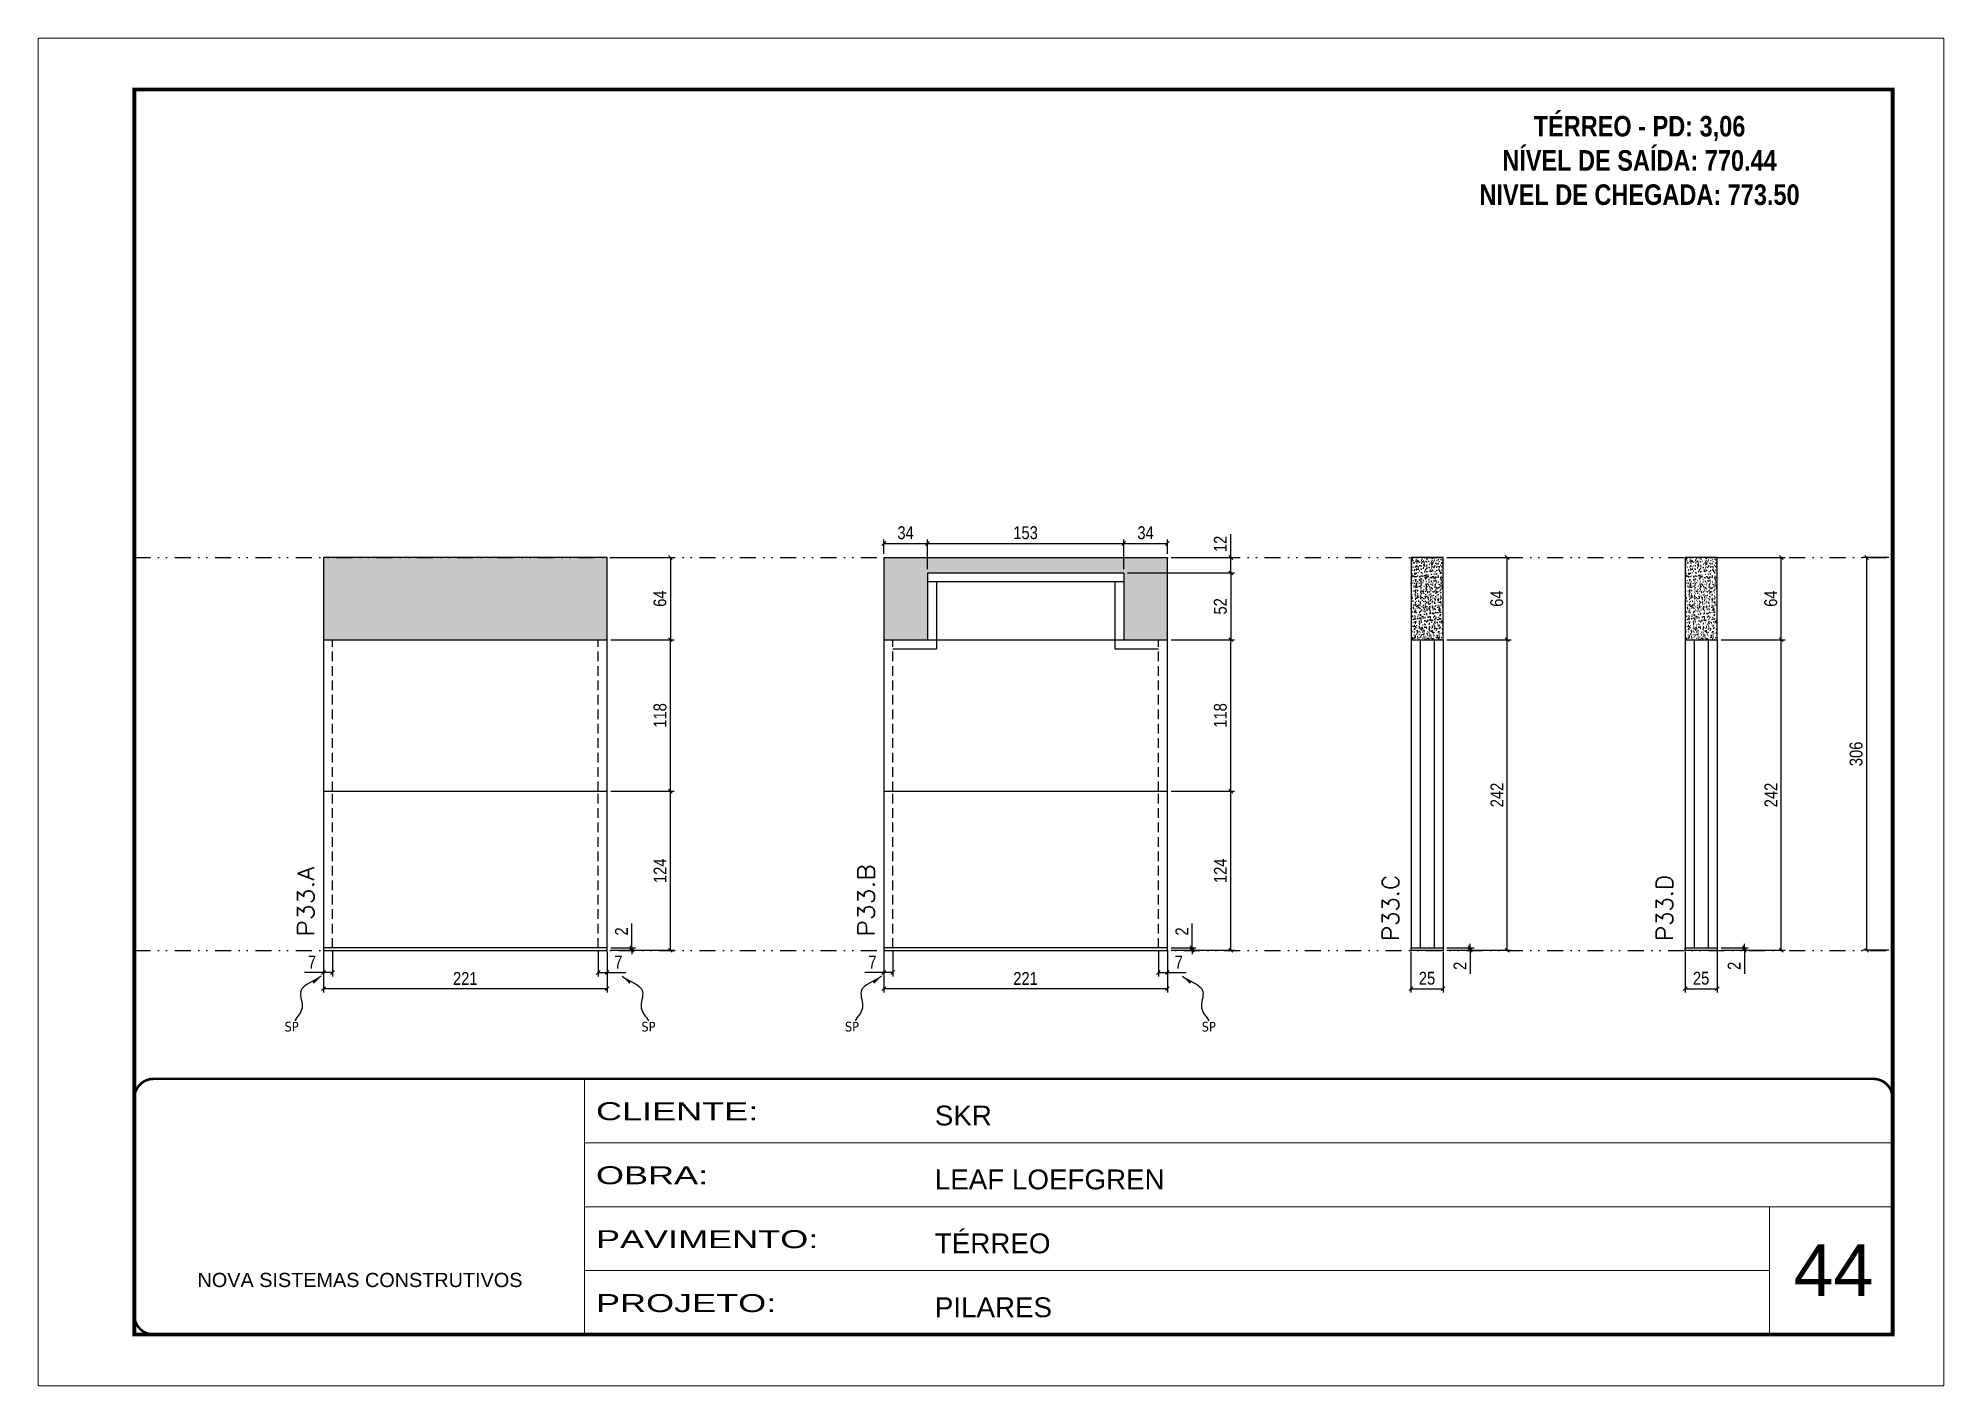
# Model space of a CAD drawing. Extents: x 14400 to 27878, y -21631 to 6985.
# Drawn here: x 19168 to 20653, y -5551 to -4501 of the extents above; entities that cross this region are included whole.
import ezdxf

# ---------------------------------------------------------------- set-up
doc = ezdxf.new("R2010")
doc.units = 0
for name, pattern in [('CONTINUO', [0]), ('DASHED', [0.75, 0.5, -0.25]), ('DIVIDE2', [0.625, 0.25, -0.125, 0, -0.125, 0, -0.125]), ('HIDDEN', [0.375, 0.25, -0.125])]:
    doc.linetypes.add(name, pattern=pattern)
for name, color, linetype, lineweight in [('CARIMBO', 255, 'Continuous', 9), ('Folhas', 255, 'Continuous', 9), ('SARRAFO DE PRESSAO', 251, 'DASHED', 9), ('Texto Seção', 7, 'Continuous', 15)]:
    doc.layers.add(name, color=color, linetype=linetype, lineweight=lineweight)
for name, color, linetype in [('COTA', 241, 'Continuous'), ('NOMENCLATURA', 7, 'Continuous'), ('Nível', 160, 'Continuous'), ('Painéis', 200, 'Continuous'), ('SARR_2.2x7', 40, 'Continuous'), ('Sarrafo de Pressão', 42, 'HIDDEN'), ('texto', 7, 'Continuous')]:
    doc.layers.add(name, color=color, linetype=linetype)
doc.styles.add('ARIAL', font='arial.ttf')
doc.styles.add('COTA TECNICA', font='techl___.ttf', dxfattribs={"height": 10})
doc.styles.add('COTA TECNICA-50', font='techl___.ttf', dxfattribs={"height": 10})
doc.styles.add('REGUA-120', font='ROMANS.shx', dxfattribs={"height": 15})
doc.styles.add('ROMANC', font='techb___.ttf', dxfattribs={"height": 2.5})
doc.styles.get("Standard").update_dxf_attribs({"font": 'arial.ttf'})
doc.styles.add('Tecnologia', font='')
doc.styles.get('Tecnologia').set_extended_font_data('Forgotten Futurist')
doc.dimstyles.new('COTA PAINEL-50', dxfattribs={"dimtxt": 10, "dimasz": 3, "dimexe": 3, "dimexo": 3, "dimgap": 3, "dimtad": 1, "dimdec": 1, "dimzin": 12, "dimdsep": 46, "dimtxsty": 'COTA TECNICA-50', "dimblk1": 'OBLIQUE', "dimblk2": 'OBLIQUE', "dimsah": 1, "dimcen": 0.9, "dimclrd": 4, "dimclre": 4, "dimclrt": 240, "dimadec": 1, "dimazin": 3, "dimtfac": 1, "dimtdec": 1, "dimtmove": 0, "dimatfit": 3, "dimfxl": 1, "dimtolj": 1, "dimtzin": 12, "dimarcsym": 0})
doc.dimstyles.new('PAINEL', dxfattribs={"dimtxt": 10, "dimasz": 3, "dimexe": 3, "dimexo": 3, "dimgap": 3, "dimtad": 1, "dimdec": 1, "dimzin": 12, "dimdsep": 46, "dimtxsty": 'COTA TECNICA', "dimblk1": 'OBLIQUE', "dimblk2": 'OBLIQUE', "dimsah": 1, "dimcen": 0.9, "dimclrd": 4, "dimclre": 4, "dimclrt": 240, "dimadec": 1, "dimazin": 3, "dimtfac": 1, "dimtdec": 1, "dimtmove": 0, "dimatfit": 3, "dimfxl": 1, "dimtolj": 1, "dimtzin": 12, "dimarcsym": 0})
doc.dimstyles.get("Standard").update_dxf_attribs({"dimtxt": 0.18, "dimasz": 0.18, "dimexe": 0.18, "dimexo": 0.0625, "dimgap": 0.09, "dimtad": 0, "dimtih": 1, "dimtoh": 1, "dimdec": 4, "dimzin": 0, "dimdsep": 46, "dimtxsty": 'Standard', "dimcen": 0.09, "dimadec": 0, "dimazin": 0, "dimtfac": 1, "dimtdec": 4, "dimtofl": 0, "dimtmove": 0, "dimatfit": 3, "dimfxl": 1, "dimtolj": 1, "dimtzin": 0, "dimarcsym": 0})

msp = doc.modelspace()

# ---------------------------------------------------------------- texts
at = {"layer": 'CARIMBO', "style": 'ARIAL'}
msp.add_text('44', height=40, dxfattribs=at).set_placement((20536.33, -5480.88))
at = {"layer": 'NOMENCLATURA', "color": 2, "insert": (20416.31, -4534.96), "char_height": 16, "attachment_point": 2, "style": 'ROMANC'}
msp.add_mtext_dynamic_manual_height_columns('\\PTÉRREO - PD: 3,06\\PNÍVEL DE SAÍDA: 770.44\\PNIVEL DE CHEGADA: 773.50', width=432.3511, gutter_width=1, heights=[0], dxfattribs=at)
at = {"layer": 'texto', "color": 0, "char_height": 7.5, "attachment_point": 5}
for insert in [(19366, -5271.23), (19644.03, -5271.23), (19802.64, -5271.23), (20080.66, -5271.23)]:
    msp.add_mtext('{\\fTahoma|b0|i0|c0|p34;\\C4;SP}', dxfattribs=dict(at, insert=insert))
at = {"layer": 'Texto Seção', "style": 'REGUA-120', "width": 1.1}
for s, p in [('P33.A', (19383.53, -5200.98)), ('P33.B', (19820.17, -5200.98))]:
    msp.add_text(s, height=13, rotation=90, dxfattribs=at).set_placement(p)
at = {"layer": 'Texto Seção', "char_height": 13, "width": 370.6998, "attachment_point": 7, "rotation": 90, "style": 'REGUA-120'}
for s, insert in [('P33.C', (20228.8, -5204.33)), ('P33.D', (20442.31, -5204.33))]:
    msp.add_mtext(s, dxfattribs=dict(at, insert=insert))

# ---------------------------------------------------------------- blocks, each defined once
blk = doc.blocks.new('9999999999')
at = {"color": 30, "linetype": 'CONTINUO'}
for p, q in [((98564.6, 34230.2), (98564.6, 34429.4)), ((98564.6, 34379.6), (99584, 34379.6)), ((98564.6, 34329.8), (99488, 34329.8)), ((99584, 34329.8), (99488, 34329.8)), ((99488, 34329.8), (99488, 34230.2)), ((98564.6, 34280), (99488, 34280))]:
    blk.add_line(p, q, dxfattribs=at)
at = {"color": 30, "linetype": 'CONTINUO', "const_width": 2}
blk.add_lwpolyline([(99584, 34230.2), (99584, 34414.4, 0.414214), (99569, 34429.4), (98229, 34429.4, 0.414214), (98214, 34414.4), (98214, 34245.2, 0.414214), (98229, 34230.2), (99584, 34230.2)], format="xyb", dxfattribs=at)
at = {"layer": 'Folhas'}
blk.add_lwpolyline([(98139, 34190.2), (99624, 34190.2), (99624, 35240.2), (98139, 35240.2)], close=True, dxfattribs=at)
at = {"layer": 'Folhas', "color": 30, "const_width": 3}
blk.add_lwpolyline([(98214, 34230.2), (99584, 34230.2), (99584, 35200.2), (98214, 35200.2)], close=True, dxfattribs=at)
at = {"color": 7, "linetype": 'Continuous', "ltscale": 5, "style": 'ARIAL'}
for s, height, p in [('SKR', 15.48, (98837.7, 34393.1)), ('LEAF LOEFGREN', 15.483, (98837.7, 34343.3)), ('TÉRREO', 15.48, (98837.7, 34293.5)), ('NOVA SISTEMAS CONSTRUTIVOS', 11.059, (98263.2, 34267.2)), ('PILARES', 15.48, (98837.7, 34243.7))]:
    blk.add_text(s, height=height, dxfattribs=at).set_placement(p)
at = {"layer": 'Folhas', "color": 7, "style": 'Tecnologia', "width": 1.5}
for s, p in [('CLIENTE:', (98573.7, 34397.2)), ('OBRA:', (98573.7, 34347.3)), ('PAVIMENTO:', (98573.7, 34297.5)), ('PROJETO:', (98573.7, 34247.7))]:
    blk.add_text(s, height=14, dxfattribs=at).set_placement(p)
blk = doc.blocks.new('_Oblique')
at = {"color": 0, "linetype": 'ByBlock', "lineweight": -2}
blk.add_line((-0.5, -0.5), (0.5, 0.5), dxfattribs=at)
blk = doc.blocks.new('*D2002')
at = {"layer": 'COTA', "color": 4, "lineweight": -2, "transparency": 16777216}
for p, q in [((19390.8, -5212.7), (19390.8, -5244.6)), ((19611.8, -5212.7), (19611.8, -5244.6)), ((19611.8, -5241.6), (19390.8, -5241.6))]:
    blk.add_line(p, q, dxfattribs=at)
at = {"layer": 'Defpoints', "color": 0, "transparency": 16777216}
for p in [(19390.8, -5209.7), (19611.8, -5209.7), (19390.8, -5241.6)]:
    blk.add_point(p, dxfattribs=at)
at = {"layer": 'COTA', "color": 4, "lineweight": -2, "transparency": 16777216, "xscale": 3, "yscale": 3, "zscale": 3, "rotation": 180}
blk.add_blockref('_Oblique', (19390.8, -5241.6), dxfattribs=at)
at = {"layer": 'COTA', "color": 4, "lineweight": -2, "transparency": 16777216, "xscale": 3, "yscale": 3, "zscale": 3}
blk.add_blockref('_Oblique', (19611.8, -5241.6), dxfattribs=at)
at = {"layer": 'COTA', "color": 240, "transparency": 16777216, "insert": (19501.3, -5233.6), "char_height": 10, "attachment_point": 5, "style": 'COTA TECNICA'}
blk.add_mtext('\\A1;221', dxfattribs=at)
blk = doc.blocks.new('*D2003')
at = {"layer": 'COTA', "color": 4, "lineweight": -2, "transparency": 16777216}
for p, q in [((19604.8, -5212.7), (19604.8, -5232)), ((19611.8, -5214.7), (19611.8, -5232)), ((19604.8, -5229), (19611.8, -5229)), ((19611.8, -5229), (19626.5, -5229))]:
    blk.add_line(p, q, dxfattribs=at)
at = {"layer": 'Defpoints', "color": 0, "transparency": 16777216}
for p in [(19604.8, -5209.7), (19611.8, -5211.7), (19611.8, -5229)]:
    blk.add_point(p, dxfattribs=at)
at = {"layer": 'COTA', "color": 4, "lineweight": -2, "transparency": 16777216, "xscale": 3, "yscale": 3, "zscale": 3, "rotation": 180}
blk.add_blockref('_Oblique', (19604.8, -5229), dxfattribs=at)
at = {"layer": 'COTA', "color": 4, "lineweight": -2, "transparency": 16777216, "xscale": 3, "yscale": 3, "zscale": 3}
blk.add_blockref('_Oblique', (19611.8, -5229), dxfattribs=at)
at = {"layer": 'COTA', "color": 240, "transparency": 16777216, "insert": (19620.6, -5220.9), "char_height": 10, "attachment_point": 5, "style": 'COTA TECNICA-50'}
blk.add_mtext('\\A1;7', dxfattribs=at)
blk = doc.blocks.new('*D2004')
at = {"layer": 'COTA', "color": 4, "lineweight": -2, "transparency": 16777216}
for p, q in [((19390.8, -5214.7), (19390.8, -5232)), ((19397.8, -5212.7), (19397.8, -5232)), ((19390.8, -5229), (19376, -5229)), ((19397.8, -5229), (19390.8, -5229))]:
    blk.add_line(p, q, dxfattribs=at)
at = {"layer": 'Defpoints', "color": 0, "transparency": 16777216}
for p in [(19390.8, -5211.7), (19397.8, -5209.7), (19390.8, -5229)]:
    blk.add_point(p, dxfattribs=at)
at = {"layer": 'COTA', "color": 4, "lineweight": -2, "transparency": 16777216, "xscale": 3, "yscale": 3, "zscale": 3, "rotation": 180}
blk.add_blockref('_Oblique', (19390.8, -5229), dxfattribs=at)
at = {"layer": 'COTA', "color": 4, "lineweight": -2, "transparency": 16777216, "xscale": 3, "yscale": 3, "zscale": 3}
blk.add_blockref('_Oblique', (19397.8, -5229), dxfattribs=at)
at = {"layer": 'COTA', "color": 240, "transparency": 16777216, "insert": (19381.9, -5220.9), "char_height": 10, "attachment_point": 5, "style": 'COTA TECNICA-50'}
blk.add_mtext('\\A1;7', dxfattribs=at)
blk = doc.blocks.new('*D2005')
at = {"layer": 'COTA', "color": 4, "lineweight": -2, "transparency": 16777216}
for p, q in [((19631, -5209.7), (19631, -5190.9)), ((19614.8, -5209.7), (19634, -5209.7)), ((19614.8, -5211.7), (19634, -5211.7)), ((19631, -5211.7), (19631, -5209.7)), ((19631, -5211.7), (19631, -5214.7))]:
    blk.add_line(p, q, dxfattribs=at)
at = {"layer": 'Defpoints', "color": 0, "transparency": 16777216}
for p in [(19611.8, -5209.7), (19611.8, -5211.7), (19631, -5211.7)]:
    blk.add_point(p, dxfattribs=at)
at = {"layer": 'COTA', "color": 4, "lineweight": -2, "transparency": 16777216, "xscale": 3, "yscale": 3, "zscale": 3}
for p, rotation in [((19631, -5209.7), 270), ((19631, -5211.7), 90)]:
    blk.add_blockref('_Oblique', p, dxfattribs=dict(at, rotation=rotation))
at = {"layer": 'COTA', "color": 240, "transparency": 16777216, "insert": (19623, -5197), "char_height": 10, "attachment_point": 5, "rotation": 90, "style": 'COTA TECNICA-50'}
blk.add_mtext('\\A1;2', dxfattribs=at)
blk = doc.blocks.new('*D2019')
at = {"layer": 'COTA', "color": 4, "linetype": 'ByBlock', "lineweight": -2, "transparency": 16777216}
for p, q in [((19614.8, -5087.7), (19664.1, -5087.7)), ((19661.1, -5211.7), (19661.1, -5087.7)), ((19614.8, -5211.7), (19664.1, -5211.7))]:
    blk.add_line(p, q, dxfattribs=at)
at = {"layer": 'Defpoints', "color": 0, "linetype": 'ByBlock', "transparency": 16777216}
for p in [(19611.8, -5087.7), (19661.1, -5087.7), (19611.8, -5211.7)]:
    blk.add_point(p, dxfattribs=at)
at = {"layer": 'COTA', "color": 4, "linetype": 'ByBlock', "lineweight": -2, "transparency": 16777216, "xscale": 3, "yscale": 3, "zscale": 3}
for p, rotation in [((19661.1, -5087.7), 90), ((19661.1, -5211.7), 270)]:
    blk.add_blockref('_Oblique', p, dxfattribs=dict(at, rotation=rotation))
at = {"layer": 'COTA', "color": 240, "linetype": 'ByBlock', "transparency": 16777216, "insert": (19653.1, -5149.7), "char_height": 10, "attachment_point": 5, "rotation": 90, "style": 'COTA TECNICA'}
blk.add_mtext('\\A1;124', dxfattribs=at)
blk = doc.blocks.new('*D2020')
at = {"layer": 'COTA', "color": 4, "linetype": 'ByBlock', "lineweight": -2, "transparency": 16777216}
for p, q in [((19614.8, -5087.7), (19664.1, -5087.7)), ((19661.1, -5211.7), (19661.1, -5087.7)), ((19614.8, -5211.7), (19664.1, -5211.7))]:
    blk.add_line(p, q, dxfattribs=at)
at = {"layer": 'Defpoints', "color": 0, "linetype": 'ByBlock', "transparency": 16777216}
for p in [(19611.8, -5087.7), (19661.1, -5087.7), (19611.8, -5211.7)]:
    blk.add_point(p, dxfattribs=at)
at = {"layer": 'COTA', "color": 4, "linetype": 'ByBlock', "lineweight": -2, "transparency": 16777216, "xscale": 3, "yscale": 3, "zscale": 3}
for p, rotation in [((19661.1, -5087.7), 90), ((19661.1, -5211.7), 270)]:
    blk.add_blockref('_Oblique', p, dxfattribs=dict(at, rotation=rotation))
at = {"layer": 'COTA', "color": 240, "linetype": 'ByBlock', "transparency": 16777216, "insert": (19653.1, -5149.7), "char_height": 10, "attachment_point": 5, "rotation": 90, "style": 'COTA TECNICA'}
blk.add_mtext('\\A1;124', dxfattribs=at)
blk = doc.blocks.new('*D2006')
at = {"layer": 'COTA', "color": 4, "lineweight": -2, "transparency": 16777216}
for p, q in [((20238.2, -5212.7), (20238.2, -5244.6)), ((20263.2, -5212.7), (20263.2, -5244.6)), ((20238.2, -5241.6), (20263.2, -5241.6))]:
    blk.add_line(p, q, dxfattribs=at)
at = {"layer": 'Defpoints', "color": 0, "transparency": 16777216}
for p in [(20238.2, -5209.7), (20263.2, -5209.7), (20263.2, -5241.6)]:
    blk.add_point(p, dxfattribs=at)
at = {"layer": 'COTA', "color": 4, "lineweight": -2, "transparency": 16777216, "xscale": 3, "yscale": 3, "zscale": 3, "rotation": 180}
blk.add_blockref('_Oblique', (20238.2, -5241.6), dxfattribs=at)
at = {"layer": 'COTA', "color": 4, "lineweight": -2, "transparency": 16777216, "xscale": 3, "yscale": 3, "zscale": 3}
blk.add_blockref('_Oblique', (20263.2, -5241.6), dxfattribs=at)
at = {"layer": 'COTA', "color": 240, "transparency": 16777216, "insert": (20250.7, -5233.5), "char_height": 10, "attachment_point": 5, "style": 'COTA TECNICA'}
blk.add_mtext('\\A1;25', dxfattribs=at)
blk = doc.blocks.new('*D2007')
at = {"layer": 'COTA', "color": 4, "lineweight": -2, "transparency": 16777216}
for p, q in [((20266.2, -5209.7), (20287.4, -5209.7)), ((20266.2, -5211.7), (20287.4, -5211.7)), ((20284.4, -5209.7), (20284.4, -5206.7)), ((20284.4, -5209.7), (20284.4, -5211.7)), ((20284.4, -5211.7), (20284.4, -5229.9))]:
    blk.add_line(p, q, dxfattribs=at)
at = {"layer": 'Defpoints', "color": 0, "transparency": 16777216}
for p in [(20263.2, -5209.7), (20263.2, -5211.7), (20284.4, -5209.7)]:
    blk.add_point(p, dxfattribs=at)
at = {"layer": 'COTA', "color": 4, "lineweight": -2, "transparency": 16777216, "xscale": 3, "yscale": 3, "zscale": 3}
for p, rotation in [((20284.4, -5209.7), 270), ((20284.4, -5211.7), 90)]:
    blk.add_blockref('_Oblique', p, dxfattribs=dict(at, rotation=rotation))
at = {"layer": 'COTA', "color": 240, "transparency": 16777216, "insert": (20276.4, -5223.8), "char_height": 10, "attachment_point": 5, "rotation": 90, "style": 'COTA TECNICA-50'}
blk.add_mtext('\\A1;2', dxfattribs=at)
blk = doc.blocks.new('*D2008')
at = {"layer": 'COTA', "color": 4, "lineweight": -2, "transparency": 16777216}
for p, q in [((20266.2, -4969.7), (20316.2, -4969.7)), ((20313.2, -5211.7), (20313.2, -4969.7)), ((20266.2, -5211.7), (20316.2, -5211.7))]:
    blk.add_line(p, q, dxfattribs=at)
at = {"layer": 'Defpoints', "color": 0, "transparency": 16777216}
for p in [(20263.2, -4969.7), (20313.2, -4969.7), (20263.2, -5211.7)]:
    blk.add_point(p, dxfattribs=at)
at = {"layer": 'COTA', "color": 4, "lineweight": -2, "transparency": 16777216, "xscale": 3, "yscale": 3, "zscale": 3}
for p, rotation in [((20313.2, -4969.7), 90), ((20313.2, -5211.7), 270)]:
    blk.add_blockref('_Oblique', p, dxfattribs=dict(at, rotation=rotation))
at = {"layer": 'COTA', "color": 240, "transparency": 16777216, "insert": (20305.2, -5090.7), "char_height": 10, "attachment_point": 5, "rotation": 90, "style": 'COTA TECNICA-50'}
blk.add_mtext('\\A1;242', dxfattribs=at)
blk = doc.blocks.new('*D2140')
at = {"layer": 'COTA', "color": 4, "lineweight": -2, "transparency": 16777216}
for p, q in [((19614.8, -4905.7), (19664.1, -4905.7)), ((19661.1, -4905.7), (19661.1, -4969.7)), ((19614.8, -4969.7), (19664.1, -4969.7))]:
    blk.add_line(p, q, dxfattribs=at)
at = {"layer": 'Defpoints', "color": 0, "transparency": 16777216}
for p in [(19611.8, -4905.7), (19611.8, -4969.7), (19661.1, -4969.7)]:
    blk.add_point(p, dxfattribs=at)
at = {"layer": 'COTA', "color": 4, "lineweight": -2, "transparency": 16777216, "xscale": 3, "yscale": 3, "zscale": 3}
for p, rotation in [((19661.1, -4905.7), 90), ((19661.1, -4969.7), 270)]:
    blk.add_blockref('_Oblique', p, dxfattribs=dict(at, rotation=rotation))
at = {"layer": 'COTA', "color": 240, "transparency": 16777216, "insert": (19653, -4937.7), "char_height": 10, "attachment_point": 5, "rotation": 90, "style": 'COTA TECNICA'}
blk.add_mtext('\\A1;64', dxfattribs=at)
blk = doc.blocks.new('*D2141')
at = {"layer": 'COTA', "color": 4, "lineweight": -2, "transparency": 16777216}
for p, q in [((20266.2, -4905.7), (20316.2, -4905.7)), ((20313.2, -4969.7), (20313.2, -4905.7)), ((20266.2, -4969.7), (20316.2, -4969.7))]:
    blk.add_line(p, q, dxfattribs=at)
at = {"layer": 'Defpoints', "color": 0, "transparency": 16777216}
for p in [(20263.2, -4905.7), (20313.2, -4905.7), (20263.2, -4969.7)]:
    blk.add_point(p, dxfattribs=at)
at = {"layer": 'COTA', "color": 4, "lineweight": -2, "transparency": 16777216, "xscale": 3, "yscale": 3, "zscale": 3}
for p, rotation in [((20313.2, -4905.7), 90), ((20313.2, -4969.7), 270)]:
    blk.add_blockref('_Oblique', p, dxfattribs=dict(at, rotation=rotation))
at = {"layer": 'COTA', "color": 240, "transparency": 16777216, "insert": (20305.1, -4937.7), "char_height": 10, "attachment_point": 5, "rotation": 90, "style": 'COTA TECNICA'}
blk.add_mtext('\\A1;64', dxfattribs=at)
blk = doc.blocks.new('*D2255')
at = {"layer": 'COTA', "color": 4, "lineweight": -2, "transparency": 16777216}
for p, q in [((20610.5, -4905.7), (20590.3, -4905.7)), ((20593.3, -5211.7), (20593.3, -4905.7)), ((20610.5, -5211.7), (20590.3, -5211.7))]:
    blk.add_line(p, q, dxfattribs=at)
at = {"layer": 'Defpoints', "color": 0, "transparency": 16777216}
for p in [(20593.3, -4905.7), (20613.5, -4905.7), (20613.5, -5211.7)]:
    blk.add_point(p, dxfattribs=at)
at = {"layer": 'COTA', "color": 4, "lineweight": -2, "transparency": 16777216, "xscale": 3, "yscale": 3, "zscale": 3}
for p, rotation in [((20593.3, -4905.7), 90), ((20593.3, -5211.7), 270)]:
    blk.add_blockref('_Oblique', p, dxfattribs=dict(at, rotation=rotation))
at = {"layer": 'COTA', "color": 240, "transparency": 16777216, "insert": (20585.1, -5058.7), "char_height": 10, "attachment_point": 5, "rotation": 90, "style": 'COTA TECNICA'}
blk.add_mtext('\\A1;306', dxfattribs=at)
blk = doc.blocks.new('*D2256')
at = {"layer": 'COTA', "color": 4, "lineweight": -2, "transparency": 16777216}
for p, q in [((19614.8, -4969.7), (19664.1, -4969.7)), ((19661.1, -5087.7), (19661.1, -4969.7)), ((19614.8, -5087.7), (19664.1, -5087.7))]:
    blk.add_line(p, q, dxfattribs=at)
at = {"layer": 'Defpoints', "color": 0, "transparency": 16777216}
for p in [(19611.8, -4969.7), (19661.1, -4969.7), (19611.8, -5087.7)]:
    blk.add_point(p, dxfattribs=at)
at = {"layer": 'COTA', "color": 4, "lineweight": -2, "transparency": 16777216, "xscale": 3, "yscale": 3, "zscale": 3}
for p, rotation in [((19661.1, -4969.7), 90), ((19661.1, -5087.7), 270)]:
    blk.add_blockref('_Oblique', p, dxfattribs=dict(at, rotation=rotation))
at = {"layer": 'COTA', "color": 240, "transparency": 16777216, "insert": (19653.1, -5028.7), "char_height": 10, "attachment_point": 5, "rotation": 90, "style": 'COTA TECNICA'}
blk.add_mtext('\\A1;118', dxfattribs=at)
blk = doc.blocks.new('*D2257')
at = {"layer": 'COTA', "color": 4, "lineweight": -2, "transparency": 16777216}
for p, q in [((19827.4, -5212.7), (19827.4, -5244.6)), ((20048.4, -5212.7), (20048.4, -5244.6)), ((20048.4, -5241.6), (19827.4, -5241.6))]:
    blk.add_line(p, q, dxfattribs=at)
at = {"layer": 'Defpoints', "color": 0, "transparency": 16777216}
for p in [(19827.4, -5209.7), (20048.4, -5209.7), (19827.4, -5241.6)]:
    blk.add_point(p, dxfattribs=at)
at = {"layer": 'COTA', "color": 4, "lineweight": -2, "transparency": 16777216, "xscale": 3, "yscale": 3, "zscale": 3, "rotation": 180}
blk.add_blockref('_Oblique', (19827.4, -5241.6), dxfattribs=at)
at = {"layer": 'COTA', "color": 4, "lineweight": -2, "transparency": 16777216, "xscale": 3, "yscale": 3, "zscale": 3}
blk.add_blockref('_Oblique', (20048.4, -5241.6), dxfattribs=at)
at = {"layer": 'COTA', "color": 240, "transparency": 16777216, "insert": (19937.9, -5233.6), "char_height": 10, "attachment_point": 5, "style": 'COTA TECNICA'}
blk.add_mtext('\\A1;221', dxfattribs=at)
blk = doc.blocks.new('*D2258')
at = {"layer": 'COTA', "color": 4, "lineweight": -2, "transparency": 16777216}
for p, q in [((20041.4, -5212.7), (20041.4, -5232)), ((20048.4, -5214.7), (20048.4, -5232)), ((20041.4, -5229), (20048.4, -5229)), ((20048.4, -5229), (20063.1, -5229))]:
    blk.add_line(p, q, dxfattribs=at)
at = {"layer": 'Defpoints', "color": 0, "transparency": 16777216}
for p in [(20041.4, -5209.7), (20048.4, -5211.7), (20048.4, -5229)]:
    blk.add_point(p, dxfattribs=at)
at = {"layer": 'COTA', "color": 4, "lineweight": -2, "transparency": 16777216, "xscale": 3, "yscale": 3, "zscale": 3, "rotation": 180}
blk.add_blockref('_Oblique', (20041.4, -5229), dxfattribs=at)
at = {"layer": 'COTA', "color": 4, "lineweight": -2, "transparency": 16777216, "xscale": 3, "yscale": 3, "zscale": 3}
blk.add_blockref('_Oblique', (20048.4, -5229), dxfattribs=at)
at = {"layer": 'COTA', "color": 240, "transparency": 16777216, "insert": (20057.3, -5220.9), "char_height": 10, "attachment_point": 5, "style": 'COTA TECNICA-50'}
blk.add_mtext('\\A1;7', dxfattribs=at)
blk = doc.blocks.new('*D2259')
at = {"layer": 'COTA', "color": 4, "lineweight": -2, "transparency": 16777216}
for p, q in [((19827.4, -5214.7), (19827.4, -5232)), ((19834.4, -5212.7), (19834.4, -5232)), ((19827.4, -5229), (19812.7, -5229)), ((19834.4, -5229), (19827.4, -5229))]:
    blk.add_line(p, q, dxfattribs=at)
at = {"layer": 'Defpoints', "color": 0, "transparency": 16777216}
for p in [(19827.4, -5211.7), (19834.4, -5209.7), (19827.4, -5229)]:
    blk.add_point(p, dxfattribs=at)
at = {"layer": 'COTA', "color": 4, "lineweight": -2, "transparency": 16777216, "xscale": 3, "yscale": 3, "zscale": 3, "rotation": 180}
blk.add_blockref('_Oblique', (19827.4, -5229), dxfattribs=at)
at = {"layer": 'COTA', "color": 4, "lineweight": -2, "transparency": 16777216, "xscale": 3, "yscale": 3, "zscale": 3}
blk.add_blockref('_Oblique', (19834.4, -5229), dxfattribs=at)
at = {"layer": 'COTA', "color": 240, "transparency": 16777216, "insert": (19818.6, -5220.9), "char_height": 10, "attachment_point": 5, "style": 'COTA TECNICA-50'}
blk.add_mtext('\\A1;7', dxfattribs=at)
blk = doc.blocks.new('*D2260')
at = {"layer": 'COTA', "color": 4, "lineweight": -2, "transparency": 16777216}
for p, q in [((20067.7, -5209.7), (20067.7, -5190.9)), ((20051.4, -5209.7), (20070.7, -5209.7)), ((20051.4, -5211.7), (20070.7, -5211.7)), ((20067.7, -5211.7), (20067.7, -5209.7)), ((20067.7, -5211.7), (20067.7, -5214.7))]:
    blk.add_line(p, q, dxfattribs=at)
at = {"layer": 'Defpoints', "color": 0, "transparency": 16777216}
for p in [(20048.4, -5209.7), (20048.4, -5211.7), (20067.7, -5211.7)]:
    blk.add_point(p, dxfattribs=at)
at = {"layer": 'COTA', "color": 4, "lineweight": -2, "transparency": 16777216, "xscale": 3, "yscale": 3, "zscale": 3}
for p, rotation in [((20067.7, -5209.7), 270), ((20067.7, -5211.7), 90)]:
    blk.add_blockref('_Oblique', p, dxfattribs=dict(at, rotation=rotation))
at = {"layer": 'COTA', "color": 240, "transparency": 16777216, "insert": (20059.7, -5197), "char_height": 10, "attachment_point": 5, "rotation": 90, "style": 'COTA TECNICA-50'}
blk.add_mtext('\\A1;2', dxfattribs=at)
blk = doc.blocks.new('*D2263')
at = {"layer": 'COTA', "color": 4, "linetype": 'ByBlock', "lineweight": -2, "transparency": 16777216}
for p, q in [((20051.4, -5087.7), (20100.8, -5087.7)), ((20097.8, -5211.7), (20097.8, -5087.7)), ((20051.4, -5211.7), (20100.8, -5211.7))]:
    blk.add_line(p, q, dxfattribs=at)
at = {"layer": 'Defpoints', "color": 0, "linetype": 'ByBlock', "transparency": 16777216}
for p in [(20048.4, -5087.7), (20097.8, -5087.7), (20048.4, -5211.7)]:
    blk.add_point(p, dxfattribs=at)
at = {"layer": 'COTA', "color": 4, "linetype": 'ByBlock', "lineweight": -2, "transparency": 16777216, "xscale": 3, "yscale": 3, "zscale": 3}
for p, rotation in [((20097.8, -5087.7), 90), ((20097.8, -5211.7), 270)]:
    blk.add_blockref('_Oblique', p, dxfattribs=dict(at, rotation=rotation))
at = {"layer": 'COTA', "color": 240, "linetype": 'ByBlock', "transparency": 16777216, "insert": (20089.7, -5149.7), "char_height": 10, "attachment_point": 5, "rotation": 90, "style": 'COTA TECNICA'}
blk.add_mtext('\\A1;124', dxfattribs=at)
blk = doc.blocks.new('*D2264')
at = {"layer": 'COTA', "color": 4, "linetype": 'ByBlock', "lineweight": -2, "transparency": 16777216}
for p, q in [((20051.4, -5087.7), (20100.8, -5087.7)), ((20097.8, -5211.7), (20097.8, -5087.7)), ((20051.4, -5211.7), (20100.8, -5211.7))]:
    blk.add_line(p, q, dxfattribs=at)
at = {"layer": 'Defpoints', "color": 0, "linetype": 'ByBlock', "transparency": 16777216}
for p in [(20048.4, -5087.7), (20097.8, -5087.7), (20048.4, -5211.7)]:
    blk.add_point(p, dxfattribs=at)
at = {"layer": 'COTA', "color": 4, "linetype": 'ByBlock', "lineweight": -2, "transparency": 16777216, "xscale": 3, "yscale": 3, "zscale": 3}
for p, rotation in [((20097.8, -5087.7), 90), ((20097.8, -5211.7), 270)]:
    blk.add_blockref('_Oblique', p, dxfattribs=dict(at, rotation=rotation))
at = {"layer": 'COTA', "color": 240, "linetype": 'ByBlock', "transparency": 16777216, "insert": (20089.7, -5149.7), "char_height": 10, "attachment_point": 5, "rotation": 90, "style": 'COTA TECNICA'}
blk.add_mtext('\\A1;124', dxfattribs=at)
blk = doc.blocks.new('*D2262')
at = {"layer": 'COTA', "color": 4, "lineweight": -2, "transparency": 16777216}
for p, q in [((20017.4, -4917.7), (20100.8, -4917.7)), ((20097.8, -4917.7), (20097.8, -4969.7)), ((20051.4, -4969.7), (20100.8, -4969.7))]:
    blk.add_line(p, q, dxfattribs=at)
at = {"layer": 'Defpoints', "color": 0, "transparency": 16777216}
for p in [(20014.4, -4917.7), (20048.4, -4969.7), (20097.8, -4969.7)]:
    blk.add_point(p, dxfattribs=at)
at = {"layer": 'COTA', "color": 4, "lineweight": -2, "transparency": 16777216, "xscale": 3, "yscale": 3, "zscale": 3}
for p, rotation in [((20097.8, -4917.7), 90), ((20097.8, -4969.7), 270)]:
    blk.add_blockref('_Oblique', p, dxfattribs=dict(at, rotation=rotation))
at = {"layer": 'COTA', "color": 240, "transparency": 16777216, "insert": (20089.7, -4943.7), "char_height": 10, "attachment_point": 5, "rotation": 90, "style": 'COTA TECNICA'}
blk.add_mtext('\\A1;52', dxfattribs=at)
blk = doc.blocks.new('*D2261')
at = {"layer": 'COTA', "color": 4, "lineweight": -2, "transparency": 16777216}
for p, q in [((20051.4, -4969.7), (20100.8, -4969.7)), ((20097.8, -5087.7), (20097.8, -4969.7)), ((20051.4, -5087.7), (20100.8, -5087.7))]:
    blk.add_line(p, q, dxfattribs=at)
at = {"layer": 'Defpoints', "color": 0, "transparency": 16777216}
for p in [(20048.4, -4969.7), (20097.8, -4969.7), (20048.4, -5087.7)]:
    blk.add_point(p, dxfattribs=at)
at = {"layer": 'COTA', "color": 4, "lineweight": -2, "transparency": 16777216, "xscale": 3, "yscale": 3, "zscale": 3}
for p, rotation in [((20097.8, -4969.7), 90), ((20097.8, -5087.7), 270)]:
    blk.add_blockref('_Oblique', p, dxfattribs=dict(at, rotation=rotation))
at = {"layer": 'COTA', "color": 240, "transparency": 16777216, "insert": (20089.7, -5028.7), "char_height": 10, "attachment_point": 5, "rotation": 90, "style": 'COTA TECNICA'}
blk.add_mtext('\\A1;118', dxfattribs=at)
blk = doc.blocks.new('*D2265')
at = {"layer": 'COTA', "color": 4, "lineweight": -2, "transparency": 16777216}
for p, q in [((20097.8, -4905.7), (20097.8, -4887.4)), ((20051.4, -4905.7), (20100.8, -4905.7)), ((20097.8, -4917.7), (20097.8, -4905.7)), ((20017.4, -4917.7), (20100.8, -4917.7))]:
    blk.add_line(p, q, dxfattribs=at)
at = {"layer": 'Defpoints', "color": 0, "transparency": 16777216}
for p in [(20048.4, -4905.7), (20097.8, -4905.7), (20014.4, -4917.7)]:
    blk.add_point(p, dxfattribs=at)
at = {"layer": 'COTA', "color": 4, "lineweight": -2, "transparency": 16777216, "xscale": 3, "yscale": 3, "zscale": 3}
for p, rotation in [((20097.8, -4905.7), 90), ((20097.8, -4917.7), 270)]:
    blk.add_blockref('_Oblique', p, dxfattribs=dict(at, rotation=rotation))
at = {"layer": 'COTA', "color": 240, "transparency": 16777216, "insert": (20089.7, -4895.1), "char_height": 10, "attachment_point": 5, "rotation": 90, "style": 'COTA TECNICA'}
blk.add_mtext('\\A1;12', dxfattribs=at)
blk = doc.blocks.new('*D2266')
at = {"layer": 'COTA', "color": 4, "lineweight": -2, "transparency": 16777216}
for p, q in [((19827.4, -4902.7), (19827.4, -4891.7)), ((19827.4, -4894.7), (19861.4, -4894.7)), ((19861.4, -4914.7), (19861.4, -4891.7))]:
    blk.add_line(p, q, dxfattribs=at)
at = {"layer": 'Defpoints', "color": 0, "transparency": 16777216}
for p in [(19861.4, -4894.7), (19827.4, -4905.7), (19861.4, -4917.7)]:
    blk.add_point(p, dxfattribs=at)
at = {"layer": 'COTA', "color": 4, "lineweight": -2, "transparency": 16777216, "xscale": 3, "yscale": 3, "zscale": 3, "rotation": 180}
blk.add_blockref('_Oblique', (19827.4, -4894.7), dxfattribs=at)
at = {"layer": 'COTA', "color": 4, "lineweight": -2, "transparency": 16777216, "xscale": 3, "yscale": 3, "zscale": 3}
blk.add_blockref('_Oblique', (19861.4, -4894.7), dxfattribs=at)
at = {"layer": 'COTA', "color": 240, "transparency": 16777216, "insert": (19844.4, -4886.4), "char_height": 10, "attachment_point": 5, "style": 'COTA TECNICA'}
blk.add_mtext('\\A1;34', dxfattribs=at)
blk = doc.blocks.new('*D2267')
at = {"layer": 'COTA', "color": 4, "lineweight": -2, "transparency": 16777216}
for p, q in [((19861.4, -4914.7), (19861.4, -4891.7)), ((19861.4, -4894.7), (20014.4, -4894.7)), ((20014.4, -4914.7), (20014.4, -4891.7))]:
    blk.add_line(p, q, dxfattribs=at)
at = {"layer": 'Defpoints', "color": 0, "transparency": 16777216}
for p in [(20014.4, -4894.7), (19861.4, -4917.7), (20014.4, -4917.7)]:
    blk.add_point(p, dxfattribs=at)
at = {"layer": 'COTA', "color": 4, "lineweight": -2, "transparency": 16777216, "xscale": 3, "yscale": 3, "zscale": 3, "rotation": 180}
blk.add_blockref('_Oblique', (19861.4, -4894.7), dxfattribs=at)
at = {"layer": 'COTA', "color": 4, "lineweight": -2, "transparency": 16777216, "xscale": 3, "yscale": 3, "zscale": 3}
blk.add_blockref('_Oblique', (20014.4, -4894.7), dxfattribs=at)
at = {"layer": 'COTA', "color": 240, "transparency": 16777216, "insert": (19937.9, -4886.4), "char_height": 10, "attachment_point": 5, "style": 'COTA TECNICA'}
blk.add_mtext('\\A1;153', dxfattribs=at)
blk = doc.blocks.new('*D2268')
at = {"layer": 'COTA', "color": 4, "lineweight": -2, "transparency": 16777216}
for p, q in [((20014.4, -4914.7), (20014.4, -4891.7)), ((20014.4, -4894.7), (20048.4, -4894.7)), ((20048.4, -4902.7), (20048.4, -4891.7))]:
    blk.add_line(p, q, dxfattribs=at)
at = {"layer": 'Defpoints', "color": 0, "transparency": 16777216}
for p in [(20048.4, -4894.7), (20048.4, -4905.7), (20014.4, -4917.7)]:
    blk.add_point(p, dxfattribs=at)
at = {"layer": 'COTA', "color": 4, "lineweight": -2, "transparency": 16777216, "xscale": 3, "yscale": 3, "zscale": 3, "rotation": 180}
blk.add_blockref('_Oblique', (20014.4, -4894.7), dxfattribs=at)
at = {"layer": 'COTA', "color": 4, "lineweight": -2, "transparency": 16777216, "xscale": 3, "yscale": 3, "zscale": 3}
blk.add_blockref('_Oblique', (20048.4, -4894.7), dxfattribs=at)
at = {"layer": 'COTA', "color": 240, "transparency": 16777216, "insert": (20031.4, -4886.4), "char_height": 10, "attachment_point": 5, "style": 'COTA TECNICA'}
blk.add_mtext('\\A1;34', dxfattribs=at)
blk = doc.blocks.new('*D2269')
at = {"layer": 'COTA', "color": 4, "lineweight": -2, "transparency": 16777216}
for p, q in [((20451.8, -5212.7), (20451.8, -5244.6)), ((20476.8, -5212.7), (20476.8, -5244.6)), ((20451.8, -5241.6), (20476.8, -5241.6))]:
    blk.add_line(p, q, dxfattribs=at)
at = {"layer": 'Defpoints', "color": 0, "transparency": 16777216}
for p in [(20451.8, -5209.7), (20476.8, -5209.7), (20476.8, -5241.6)]:
    blk.add_point(p, dxfattribs=at)
at = {"layer": 'COTA', "color": 4, "lineweight": -2, "transparency": 16777216, "xscale": 3, "yscale": 3, "zscale": 3, "rotation": 180}
blk.add_blockref('_Oblique', (20451.8, -5241.6), dxfattribs=at)
at = {"layer": 'COTA', "color": 4, "lineweight": -2, "transparency": 16777216, "xscale": 3, "yscale": 3, "zscale": 3}
blk.add_blockref('_Oblique', (20476.8, -5241.6), dxfattribs=at)
at = {"layer": 'COTA', "color": 240, "transparency": 16777216, "insert": (20464.3, -5233.5), "char_height": 10, "attachment_point": 5, "style": 'COTA TECNICA'}
blk.add_mtext('\\A1;25', dxfattribs=at)
blk = doc.blocks.new('*D2270')
at = {"layer": 'COTA', "color": 4, "lineweight": -2, "transparency": 16777216}
for p, q in [((20479.8, -5209.7), (20501, -5209.7)), ((20479.8, -5211.7), (20501, -5211.7)), ((20498, -5209.7), (20498, -5206.7)), ((20498, -5209.7), (20498, -5211.7)), ((20498, -5211.7), (20498, -5229.9))]:
    blk.add_line(p, q, dxfattribs=at)
at = {"layer": 'Defpoints', "color": 0, "transparency": 16777216}
for p in [(20476.8, -5209.7), (20476.8, -5211.7), (20498, -5209.7)]:
    blk.add_point(p, dxfattribs=at)
at = {"layer": 'COTA', "color": 4, "lineweight": -2, "transparency": 16777216, "xscale": 3, "yscale": 3, "zscale": 3}
for p, rotation in [((20498, -5209.7), 270), ((20498, -5211.7), 90)]:
    blk.add_blockref('_Oblique', p, dxfattribs=dict(at, rotation=rotation))
at = {"layer": 'COTA', "color": 240, "transparency": 16777216, "insert": (20490, -5223.8), "char_height": 10, "attachment_point": 5, "rotation": 90, "style": 'COTA TECNICA-50'}
blk.add_mtext('\\A1;2', dxfattribs=at)
blk = doc.blocks.new('*D2271')
at = {"layer": 'COTA', "color": 4, "lineweight": -2, "transparency": 16777216}
for p, q in [((20479.8, -4969.7), (20529.8, -4969.7)), ((20526.8, -5211.7), (20526.8, -4969.7)), ((20479.8, -5211.7), (20529.8, -5211.7))]:
    blk.add_line(p, q, dxfattribs=at)
at = {"layer": 'Defpoints', "color": 0, "transparency": 16777216}
for p in [(20476.8, -4969.7), (20526.8, -4969.7), (20476.8, -5211.7)]:
    blk.add_point(p, dxfattribs=at)
at = {"layer": 'COTA', "color": 4, "lineweight": -2, "transparency": 16777216, "xscale": 3, "yscale": 3, "zscale": 3}
for p, rotation in [((20526.8, -4969.7), 90), ((20526.8, -5211.7), 270)]:
    blk.add_blockref('_Oblique', p, dxfattribs=dict(at, rotation=rotation))
at = {"layer": 'COTA', "color": 240, "transparency": 16777216, "insert": (20518.7, -5090.7), "char_height": 10, "attachment_point": 5, "rotation": 90, "style": 'COTA TECNICA-50'}
blk.add_mtext('\\A1;242', dxfattribs=at)
blk = doc.blocks.new('*D2272')
at = {"layer": 'COTA', "color": 4, "lineweight": -2, "transparency": 16777216}
for p, q in [((20479.8, -4905.7), (20529.8, -4905.7)), ((20526.8, -4969.7), (20526.8, -4905.7)), ((20479.8, -4969.7), (20529.8, -4969.7))]:
    blk.add_line(p, q, dxfattribs=at)
at = {"layer": 'Defpoints', "color": 0, "transparency": 16777216}
for p in [(20476.8, -4905.7), (20526.8, -4905.7), (20476.8, -4969.7)]:
    blk.add_point(p, dxfattribs=at)
at = {"layer": 'COTA', "color": 4, "lineweight": -2, "transparency": 16777216, "xscale": 3, "yscale": 3, "zscale": 3}
for p, rotation in [((20526.8, -4905.7), 90), ((20526.8, -4969.7), 270)]:
    blk.add_blockref('_Oblique', p, dxfattribs=dict(at, rotation=rotation))
at = {"layer": 'COTA', "color": 240, "transparency": 16777216, "insert": (20518.6, -4937.7), "char_height": 10, "attachment_point": 5, "rotation": 90, "style": 'COTA TECNICA'}
blk.add_mtext('\\A1;64', dxfattribs=at)

# ---------------------------------------------------------------- dimensions: what is measured, and where the dimension line sits
at = {"layer": 'COTA'}
for base, p1, p2, dimstyle, picture, middle in [((19861.42, -4894.67), (19827.42, -4905.74), (19861.42, -4917.74), 'PAINEL', '*D2266', (19844.42, -4886.45)), ((19611.78, -5228.98), (19604.78, -5209.74), (19611.78, -5211.74), 'COTA PAINEL-50', '*D2003', (19620.64, -5220.91)), ((20048.42, -5228.98), (20041.42, -5209.74), (20048.42, -5211.74), 'COTA PAINEL-50', '*D2258', (20057.28, -5220.91))]:
    dim = msp.add_linear_dim(base=base, p1=p1, p2=p2, dimstyle=dimstyle, dxfattribs=at)
    dim.commit()
    dim.dimension.update_dxf_attribs({"geometry": picture, "text_midpoint": middle})
for base, p1, p2, override, picture, middle in [((20014.42, -4894.67), (19861.42, -4917.74), (20014.42, -4917.74), {"dimtmove": 1}, '*D2267', (19937.92, -4886.45)), ((20048.42, -4894.67), (20014.42, -4917.74), (20048.42, -4905.74), {"dimtmove": 1}, '*D2268', (20031.42, -4886.45)), ((20263.25, -5241.63), (20238.25, -5209.74), (20263.25, -5209.74), {"dimarcsym": 2}, '*D2006', (20250.75, -5233.53)), ((20476.76, -5241.63), (20451.76, -5209.74), (20476.76, -5209.74), {"dimarcsym": 2}, '*D2269', (20464.26, -5233.53))]:
    dim = msp.add_linear_dim(base=base, p1=p1, p2=p2, dimstyle='PAINEL', override=override, dxfattribs=at)
    dim.commit()
    dim.dimension.update_dxf_attribs({"geometry": picture, "text_midpoint": middle})
for base, p1, p2, angle, dimstyle, picture, middle in [((20097.78, -4905.74), (20014.42, -4917.74), (20048.42, -4905.74), 90, 'PAINEL', '*D2265', (20089.73, -4895.08)), ((19661.15, -4969.74), (19611.78, -4905.74), (19611.78, -4969.74), 90, 'PAINEL', '*D2140', (19653.04, -4937.74)), ((20313.24, -4905.74), (20263.25, -4969.74), (20263.25, -4905.74), 90, 'PAINEL', '*D2141', (20305.13, -4937.74)), ((20526.75, -4905.74), (20476.76, -4969.74), (20476.76, -4905.74), 90, 'PAINEL', '*D2272', (20518.65, -4937.74)), ((20593.35, -4905.74), (20613.47, -5211.74), (20613.47, -4905.74), 90, 'PAINEL', '*D2255', (20585.13, -5058.74)), ((20097.78, -4969.74), (20014.42, -4917.74), (20048.42, -4969.74), 90, 'PAINEL', '*D2262', (20089.68, -4943.74)), ((19661.15, -4969.74), (19611.78, -5087.74), (19611.78, -4969.74), 90, 'PAINEL', '*D2256', (19653.05, -5028.74)), ((20097.78, -4969.74), (20048.42, -5087.74), (20048.42, -4969.74), 90, 'PAINEL', '*D2261', (20089.69, -5028.74)), ((20313.24, -4969.74), (20263.25, -5211.74), (20263.25, -4969.74), 90, 'COTA PAINEL-50', '*D2008', (20305.16, -5090.74)), ((20526.75, -4969.74), (20476.76, -5211.74), (20476.76, -4969.74), 90, 'COTA PAINEL-50', '*D2271', (20518.68, -5090.74)), ((19390.78, -5228.98), (19397.78, -5209.74), (19390.78, -5211.74), 180, 'COTA PAINEL-50', '*D2004', (19381.91, -5220.91)), ((19827.42, -5228.98), (19834.42, -5209.74), (19827.42, -5211.74), 180, 'COTA PAINEL-50', '*D2259', (19818.55, -5220.91))]:
    dim = msp.add_linear_dim(base=base, p1=p1, p2=p2, angle=angle, dimstyle=dimstyle, dxfattribs=at)
    dim.commit()
    dim.dimension.update_dxf_attribs({"geometry": picture, "text_midpoint": middle})
at = {"layer": 'COTA', "linetype": 'ByBlock'}
for p1, p2, picture, middle in [((19611.78, -5211.74), (19611.78, -5087.74), '*D2019', (19653.07, -5149.74)), ((19611.78, -5211.74), (19611.78, -5087.74), '*D2020', (19653.07, -5149.74)), ((20048.42, -5211.74), (20048.42, -5087.74), '*D2263', (20089.71, -5149.74)), ((20048.42, -5211.74), (20048.42, -5087.74), '*D2264', (20089.71, -5149.74))]:
    dim = msp.add_aligned_dim(p1=p1, p2=p2, distance=-49.37, dimstyle='PAINEL', dxfattribs=at)
    dim.commit()
    dim.dimension.update_dxf_attribs({"geometry": picture, "text_midpoint": middle})
at = {"layer": 'COTA'}
for base, p1, p2, picture, middle in [((19631.04, -5211.74), (19611.78, -5209.74), (19611.78, -5211.74), '*D2005', (19631.04, -5196.99)), ((20067.68, -5211.74), (20048.42, -5209.74), (20048.42, -5211.74), '*D2260', (20067.68, -5196.99)), ((20284.44, -5209.74), (20263.25, -5211.74), (20263.25, -5209.74), '*D2007', (20284.44, -5223.8)), ((20497.96, -5209.74), (20476.76, -5211.74), (20476.76, -5209.74), '*D2270', (20497.96, -5223.8))]:
    dim = msp.add_linear_dim(base=base, p1=p1, p2=p2, angle=90, dimstyle='COTA PAINEL-50', dxfattribs=at)
    dim.commit()
    dim.dimension.update_dxf_attribs({"geometry": picture, "text_midpoint": middle, "dimtype": 160})
for base, p1, p2, picture, middle in [((19390.78, -5241.63), (19611.78, -5209.74), (19390.78, -5209.74), '*D2002', (19501.28, -5233.58)), ((19827.42, -5241.63), (20048.42, -5209.74), (19827.42, -5209.74), '*D2257', (19937.92, -5233.58))]:
    dim = msp.add_linear_dim(base=base, p1=p1, p2=p2, angle=180, dimstyle='PAINEL', override={"dimarcsym": 2}, dxfattribs=at)
    dim.commit()
    dim.dimension.update_dxf_attribs({"geometry": picture, "text_midpoint": middle})

# ---------------------------------------------------------------- hatches: boundary and pattern name
at = {"layer": 'COTA'}
h = msp.add_hatch(dxfattribs=at)
h.set_pattern_fill('AR-CONC', color=256, scale=0.03)
h.paths.add_polyline_path([(19611.78, -4905.74), (19390.78, -4905.74), (19390.78, -4969.74), (19611.78, -4969.74)])
h = msp.add_hatch(dxfattribs=at)
h.set_pattern_fill('AR-CONC', color=256, scale=0.03)
h.set_pattern_definition([(50, (33.3966, 0), (5.4655401, -0.4781726), [0.5715, -6.2865]), (355, (33.3966, 0), (-1.0573026, 5.7317054), [0.4572, -5.0292175]), (100.451445, (33.852, -0.04), (4.4082374, 5.2535326), [0.4857003, -5.3427073]), (46.1842, (33.3966, 1.524), (8.1323712, -1.2612698), [0.85725, -9.42975]), (96.635558, (34.074, 1.419), (7.122124, 7.4227837), [0.7285507, -8.0140682]), (351.18415, (33.397, 1.524), (7.122124, 7.4227837), [0.685799, -7.543792]), (21, (34.1586, 1.143), (4.5484317, -3.0679559), [0.5715, -6.2865]), (326, (34.1586, 1.143), (1.8540609, 5.525639), [0.4572, -5.0292]), (71.451445, (34.5376, 0.8873), (6.4024926, 2.457683), [0.4857003, -5.3426981]), (37.5, (33.3966, 0), (0.0926581, 2.53665117), [0, -4.96824, 0, -5.1054, 0, -5.04825]), (7.5, (33.3966, 0), (2.00458988, 3.00541724), [0, -2.91084, 0, -4.85394, 0, -1.92405]), (327.5, (31.6973, 0), (4.06771786, -0.17186232), [0, -1.905, 0, -5.9436, 0, -7.8867]), (317.5, (30.9353, 0), (4.44387544, 0.76279473), [0, -2.4765, 0, -3.94716, 0, -5.6007])])
h.paths.add_polyline_path([(19861.42, -4917.74), (20014.42, -4917.74), (20014.42, -4969.74), (20048.42, -4969.74), (20048.42, -4905.74), (19827.42, -4905.74), (19827.42, -4969.74), (19861.42, -4969.74)])
h = msp.add_hatch(dxfattribs=at)
h.set_pattern_fill('AR-CONC', color=256, scale=0.03)
h.set_pattern_definition([(50, (0, 206), (5.4655401, -0.4781726), [0.5715, -6.2865]), (355, (0, 206), (-1.0573026, 5.7317054), [0.4572, -5.0292175]), (100.451445, (0.4555, 205.96), (4.4082374, 5.2535326), [0.4857003, -5.3427073]), (46.1842, (0, 207.524), (8.1323712, -1.2612698), [0.85725, -9.42975]), (96.635558, (0.678, 207.419), (7.122124, 7.4227837), [0.7285507, -8.0140682]), (351.18415, (0, 207.524), (7.122124, 7.4227837), [0.685799, -7.543792]), (21, (0.762, 207.143), (4.5484317, -3.0679559), [0.5715, -6.2865]), (326, (0.762, 207.143), (1.8540609, 5.525639), [0.4572, -5.0292]), (71.451445, (1.141, 206.8873), (6.4024926, 2.457683), [0.4857003, -5.3426981]), (37.5, (0, 206), (0.0926581, 2.53665117), [0, -4.96824, 0, -5.1054, 0, -5.04825]), (7.5, (0, 206), (2.00458988, 3.00541724), [0, -2.91084, 0, -4.85394, 0, -1.92405]), (327.5, (-1.6993, 206), (4.06771786, -0.17186232), [0, -1.905, 0, -5.9436, 0, -7.8867]), (317.5, (-2.4613, 206), (4.44387544, 0.76279473), [0, -2.4765, 0, -3.94716, 0, -5.6007])])
h.paths.add_polyline_path([(20263.25, -4905.74), (20238.25, -4905.74), (20238.25, -4969.74), (20263.25, -4969.74)])
h = msp.add_hatch(dxfattribs=at)
h.set_pattern_fill('AR-CONC', color=256, scale=0.03)
h.set_pattern_definition([(50, (213.5154, 206), (5.4655401, -0.4781726), [0.5715, -6.2865]), (355, (213.5154, 206), (-1.0573026, 5.7317054), [0.4572, -5.0292175]), (100.451445, (213.971, 205.96), (4.4082374, 5.2535326), [0.4857003, -5.3427073]), (46.1842, (213.5154, 207.524), (8.1323712, -1.2612698), [0.85725, -9.42975]), (96.635558, (214.193, 207.419), (7.122124, 7.4227837), [0.7285507, -8.0140682]), (351.18415, (213.515, 207.524), (7.122124, 7.4227837), [0.685799, -7.543792]), (21, (214.2774, 207.143), (4.5484317, -3.0679559), [0.5715, -6.2865]), (326, (214.2774, 207.143), (1.8540609, 5.525639), [0.4572, -5.0292]), (71.451445, (214.6565, 206.8873), (6.4024926, 2.457683), [0.4857003, -5.3426981]), (37.5, (213.5154, 206), (0.0926581, 2.53665117), [0, -4.96824, 0, -5.1054, 0, -5.04825]), (7.5, (213.5154, 206), (2.00458988, 3.00541724), [0, -2.91084, 0, -4.85394, 0, -1.92405]), (327.5, (211.8162, 206), (4.06771786, -0.17186232), [0, -1.905, 0, -5.9436, 0, -7.8867]), (317.5, (211.054, 206), (4.44387544, 0.76279473), [0, -2.4765, 0, -3.94716, 0, -5.6007])])
h.paths.add_polyline_path([(20476.76, -4905.74), (20451.76, -4905.74), (20451.76, -4969.74), (20476.76, -4969.74)])

# ---------------------------------------------------------------- linework, layer by layer
for p, q in [((19827.42, -4905.74), (19827.42, -4969.74)), ((19827.42, -4905.74), (20048.42, -4905.74)), ((20048.42, -4969.74), (20048.42, -4905.74)), ((19868.42, -4969.74), (19868.42, -4976.74)), ((20007.42, -4969.74), (20007.42, -4976.74))]:
    msp.add_line(p, q, dxfattribs=at)
for points in [[(19390.78, -4969.74), (19611.78, -4969.74), (19611.78, -4905.74), (19390.78, -4905.74)], [(20238.25, -4969.74), (20263.25, -4969.74), (20263.25, -4905.74), (20238.25, -4905.74)], [(20451.76, -4969.74), (20476.76, -4969.74), (20476.76, -4905.74), (20451.76, -4905.74)]]:
    msp.add_lwpolyline(points, close=True, dxfattribs=at)
at = {"layer": 'Nível', "color": 4, "linetype": 'DIVIDE2', "ltscale": 50}
for p, q in [((19243.47, -4905.74), (20613.47, -4905.74)), ((19243.47, -5211.74), (20613.47, -5211.74))]:
    msp.add_line(p, q, dxfattribs=at)
at = {"layer": 'Painéis'}
for p, q in [((20014.42, -4917.74), (19861.42, -4917.74)), ((19861.42, -4917.74), (19861.42, -4969.74)), ((20014.42, -4917.74), (20014.42, -4969.74)), ((19390.78, -4969.74), (19611.78, -4969.74)), ((19390.78, -4969.74), (19390.78, -5209.74)), ((19611.78, -5209.74), (19611.78, -4969.74)), ((19827.42, -4969.74), (19827.42, -5209.74)), ((19827.42, -4969.74), (20048.42, -4969.74)), ((20048.42, -5209.74), (20048.42, -4969.74)), ((20238.25, -4969.74), (20238.25, -5209.74)), ((20238.25, -4969.74), (20263.25, -4969.74)), ((20263.25, -4969.74), (20263.25, -5209.74)), ((20451.76, -4969.74), (20451.76, -5209.74)), ((20451.76, -4969.74), (20476.76, -4969.74)), ((20476.76, -4969.74), (20476.76, -5209.74)), ((19390.78, -5087.74), (19611.78, -5087.74)), ((19827.42, -5087.74), (20048.42, -5087.74)), ((20238.25, -5209.74), (20263.25, -5209.74)), ((20238.25, -5209.74), (20263.25, -5209.74)), ((20238.25, -5211.74), (20238.25, -5209.74)), ((20263.25, -5211.74), (20238.25, -5211.74)), ((20263.25, -5209.74), (20263.25, -5211.74)), ((20451.76, -5209.74), (20476.76, -5209.74)), ((20451.76, -5209.74), (20476.76, -5209.74)), ((20451.76, -5211.74), (20451.76, -5209.74)), ((20476.76, -5211.74), (20451.76, -5211.74)), ((20476.76, -5209.74), (20476.76, -5211.74))]:
    msp.add_line(p, q, dxfattribs=at)
for points in [[(19611.78, -5209.74), (19390.78, -5209.74), (19390.78, -5211.74), (19611.78, -5211.74)], [(20048.42, -5209.74), (19827.42, -5209.74), (19827.42, -5211.74), (20048.42, -5211.74)]]:
    msp.add_lwpolyline(points, close=True, dxfattribs=at)
at = {"layer": 'SARR_2.2x7'}
for p, q in [((20014.42, -4924.74), (19861.42, -4924.74)), ((19868.42, -4924.74), (19868.42, -4969.74)), ((20007.42, -4924.74), (20007.42, -4969.74)), ((20245.25, -4969.74), (20245.25, -5209.74)), ((20256.25, -4969.74), (20256.25, -5209.74)), ((20458.76, -4969.74), (20458.76, -5209.74)), ((20469.76, -4969.74), (20469.76, -5209.74)), ((19834.42, -4976.74), (19868.42, -4976.74)), ((20007.42, -4976.74), (20041.42, -4976.74))]:
    msp.add_line(p, q, dxfattribs=at)
at = {"layer": 'Sarrafo de Pressão', "ltscale": 30}
for p, q in [((19397.78, -5087.74), (19397.78, -4969.74)), ((19604.78, -5087.74), (19604.78, -4969.74)), ((19834.42, -5087.74), (19834.42, -4969.74)), ((20041.42, -5087.74), (20041.42, -4969.74)), ((19397.78, -5209.74), (19397.78, -5087.74)), ((19604.78, -5209.74), (19604.78, -5087.74)), ((19834.42, -5209.74), (19834.42, -5087.74)), ((20041.42, -5209.74), (20041.42, -5087.74))]:
    msp.add_line(p, q, dxfattribs=at)

# ---------------------------------------------------------------- block references
at = {"layer": 'SARRAFO DE PRESSAO', "color": 6, "linetype": 'ByBlock'}
msp.add_blockref('9999999999', (-78970.51, -39741.23), dxfattribs=at)

msp.set_redraw_order([(e.dxf.handle, doc.entitydb.next_handle()) for e in msp.query("TEXT MTEXT ATTDEF DIMENSION ARC_DIMENSION")])  # texts and dimensions are drawn at this point

# ---------------------------------------------------------------- leaders
at = {"layer": 'COTA', "path_type": 1}
for points in [[(19388.95, -5231.92), (19373.16, -5243.76), (19374.09, -5256.76), (19368.54, -5266.54)], [(19623.61, -5231.92), (19639.39, -5243.76), (19638.47, -5256.76), (19644.02, -5266.54)], [(19825.59, -5231.92), (19809.8, -5243.76), (19810.73, -5256.76), (19805.18, -5266.54)], [(20060.25, -5231.92), (20076.03, -5243.76), (20075.11, -5256.76), (20080.66, -5266.54)]]:
    msp.add_leader(points, dimstyle='Standard', override={"dimasz": 8}, dxfattribs=at)

doc.saveas('drawing.dxf')
